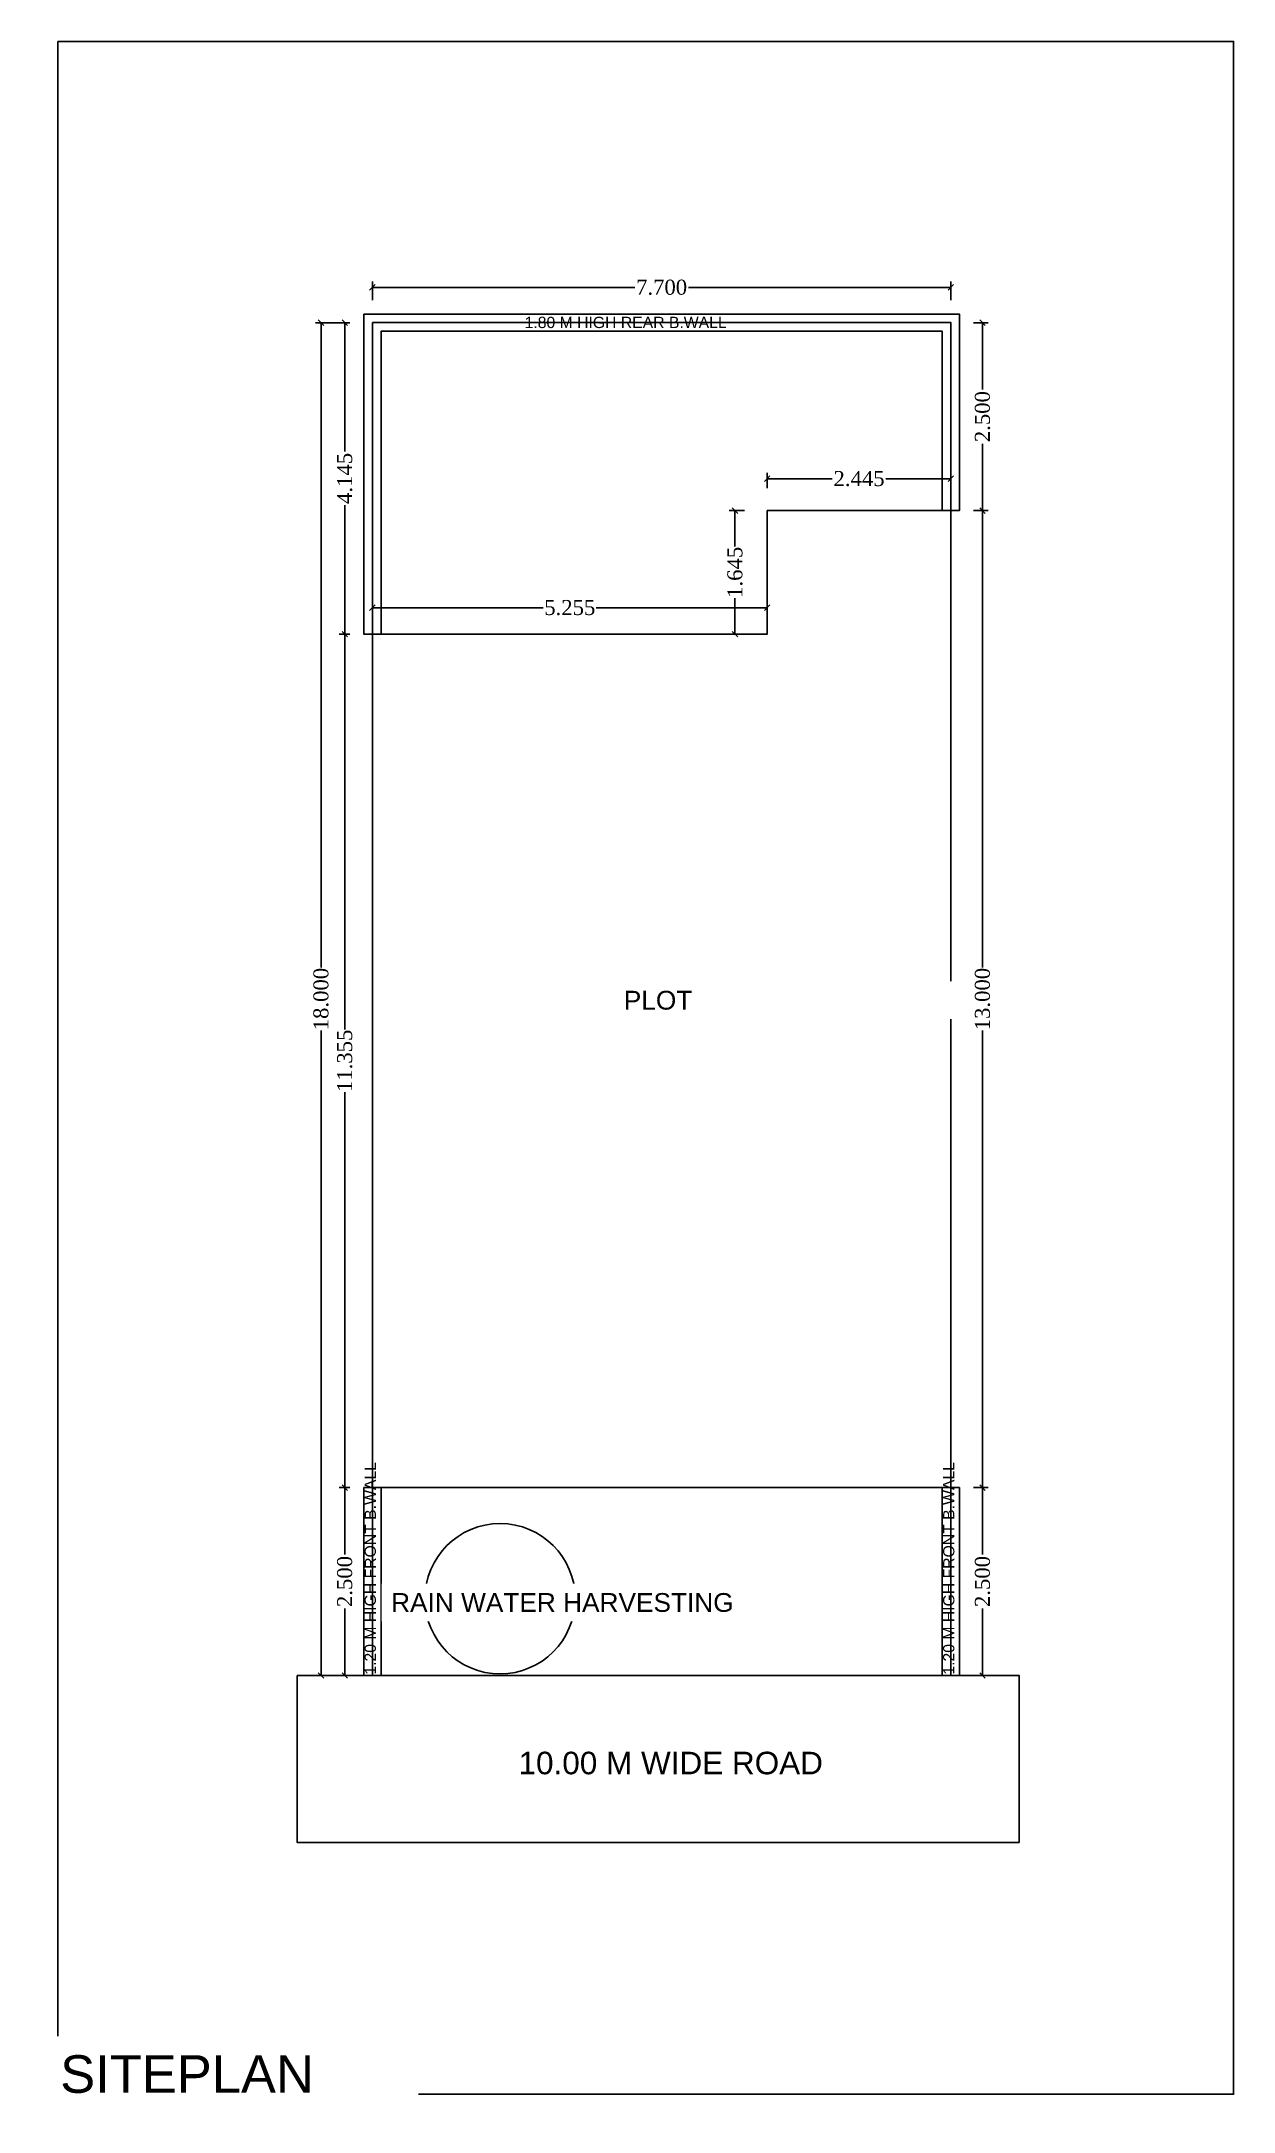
# Model space of a CAD drawing. Header units: metres. Extents: x 188.8 to 259.2, y 208.2 to 248.7.
# Drawn here: x 188.76 to 204.63, y 216.71 to 244.25 of the extents above; entities that cross this region are included whole.
import ezdxf

# ---------------------------------------------------------------- set-up
doc = ezdxf.new("R2010")
doc.units = ezdxf.units.M
doc.header["$LTSCALE"] = 2
doc.header["$MEASUREMENT"] = 0
for name, color, linetype in [('_BoundaryWall', 252, 'Continuous'), ('_Dimension', 87, 'Continuous'), ('_MainRoad', 20, 'Continuous'), ('_Plot', 7, 'Continuous'), ('_PropWork', 1, 'Continuous'), ('_SitePlan', 50, 'Continuous'), ('_SubStructure', 32, 'Continuous')]:
    doc.layers.add(name, color=color, linetype=linetype)
doc.styles.add('DRAWING', font='times.ttf', dxfattribs={"height": 0.2})
doc.styles.get("Standard").update_dxf_attribs({"font": 'arial.ttf'})
doc.dimstyles.new('DRAWING', dxfattribs={"dimtxt": 0.2, "dimasz": 0.076, "dimexe": 0.076, "dimexo": 0.3, "dimgap": 0.037, "dimtad": 0, "dimdec": 3, "dimzin": 0, "dimdsep": 46, "dimtxsty": 'DRAWING', "dimblk": 'ARCHTICK', "dimtsz": 0.037, "dimcen": 0.09, "dimclre": 256, "dimclrt": 256, "dimadec": 0, "dimazin": 0, "dimtfac": 1, "dimtdec": 3, "dimtix": 1, "dimtofl": 0, "dimtmove": 2, "dimatfit": 3, "dimfxl": 1, "dimtolj": 1, "dimtzin": 0, "dimarcsym": 0})

msp = doc.modelspace()

# ---------------------------------------------------------------- texts
at = {"layer": '_BoundaryWall', "ltscale": 0.01, "insert": (195.1914, 240.5895), "char_height": 0.15, "width": 3.00541, "attachment_point": 1}
msp.add_mtext('1.80 M HIGH REAR B.WALL', dxfattribs=at)
at = {"layer": '_BoundaryWall', "ltscale": 0.01, "char_height": 0.15, "width": 3.00541, "attachment_point": 1, "rotation": 90}
for insert in [(193.062, 222.5212), (200.762, 222.5212)]:
    msp.add_mtext('1.20 M HIGH FRONT B.WALL', dxfattribs=dict(at, insert=insert))

# ---------------------------------------------------------------- blocks, each defined once
blk = doc.blocks.new('*D52')
at = {"layer": '_Dimension', "linetype": 'ByBlock', "lineweight": -2, "ltscale": 0.01}
for p, q in [((193.165, 240.811), (193.165, 241.057)), ((200.865, 240.811), (200.865, 241.057))]:
    blk.add_line(p, q, dxfattribs=at)
at = {"layer": '_Dimension', "color": 0, "linetype": 'ByBlock', "lineweight": -2, "ltscale": 0.01}
for p, q in [((193.202, 241.018), (193.128, 240.944)), ((193.165, 240.981), (196.657, 240.981)), ((200.865, 240.981), (197.374, 240.981)), ((200.828, 240.944), (200.902, 241.018))]:
    blk.add_line(p, q, dxfattribs=at)
at = {"layer": 'Defpoints', "color": 0, "ltscale": 0.01}
for p in [(200.865, 240.981), (193.165, 240.511), (200.865, 240.511)]:
    blk.add_point(p, dxfattribs=at)
at = {"layer": '_Dimension', "ltscale": 0.01, "insert": (197.015, 240.981), "char_height": 0.2, "attachment_point": 5, "style": 'DRAWING'}
blk.add_mtext('\\A1;7.700', dxfattribs=at)
blk = doc.blocks.new('_ArchTick')
blk = doc.blocks.new('*D53')
at = {"layer": '_Dimension', "linetype": 'ByBlock', "lineweight": -2, "ltscale": 0.01}
for p, q in [((192.865, 240.511), (192.406, 240.511)), ((192.865, 222.511), (192.406, 222.511))]:
    blk.add_line(p, q, dxfattribs=at)
at = {"layer": '_Dimension', "color": 0, "linetype": 'ByBlock', "lineweight": -2, "ltscale": 0.01}
for p, q in [((192.519, 240.474), (192.445, 240.548)), ((192.482, 240.511), (192.482, 231.932)), ((192.482, 222.511), (192.482, 231.091)), ((192.445, 222.548), (192.519, 222.474))]:
    blk.add_line(p, q, dxfattribs=at)
at = {"layer": 'Defpoints', "color": 0, "ltscale": 0.01}
for p in [(193.165, 240.511), (192.482, 222.511), (193.165, 222.511)]:
    blk.add_point(p, dxfattribs=at)
at = {"layer": '_Dimension', "ltscale": 0.01, "insert": (192.482, 231.511), "char_height": 0.2, "attachment_point": 5, "rotation": 90, "style": 'DRAWING'}
blk.add_mtext('\\A1;18.000', dxfattribs=at)
blk = doc.blocks.new('*D54')
at = {"layer": '_Dimension', "linetype": 'ByBlock', "lineweight": -2, "ltscale": 0.01}
for p, q in [((192.865, 240.511), (192.722, 240.511)), ((192.865, 236.366), (192.722, 236.366))]:
    blk.add_line(p, q, dxfattribs=at)
at = {"layer": '_Dimension', "color": 0, "linetype": 'ByBlock', "lineweight": -2, "ltscale": 0.01}
for p, q in [((192.835, 240.474), (192.761, 240.548)), ((192.798, 240.511), (192.798, 238.796)), ((192.798, 236.366), (192.798, 238.082)), ((192.761, 236.403), (192.835, 236.329))]:
    blk.add_line(p, q, dxfattribs=at)
at = {"layer": 'Defpoints', "color": 0, "ltscale": 0.01}
for p in [(193.165, 240.511), (192.798, 236.366), (193.165, 236.366)]:
    blk.add_point(p, dxfattribs=at)
at = {"layer": '_Dimension', "ltscale": 0.01, "insert": (192.798, 238.439), "char_height": 0.2, "attachment_point": 5, "rotation": 90, "style": 'DRAWING'}
blk.add_mtext('\\A1;4.145', dxfattribs=at)
blk = doc.blocks.new('*D55')
at = {"layer": '_Dimension', "linetype": 'ByBlock', "lineweight": -2, "ltscale": 0.01}
for p, q in [((192.865, 236.366), (192.722, 236.366)), ((192.865, 225.011), (192.722, 225.011))]:
    blk.add_line(p, q, dxfattribs=at)
at = {"layer": '_Dimension', "color": 0, "linetype": 'ByBlock', "lineweight": -2, "ltscale": 0.01}
for p, q in [((192.835, 236.329), (192.761, 236.403)), ((192.798, 236.366), (192.798, 231.105)), ((192.798, 225.011), (192.798, 230.273)), ((192.761, 225.048), (192.835, 224.974))]:
    blk.add_line(p, q, dxfattribs=at)
at = {"layer": 'Defpoints', "color": 0, "ltscale": 0.01}
for p in [(193.165, 236.366), (192.798, 225.011), (193.165, 225.011)]:
    blk.add_point(p, dxfattribs=at)
at = {"layer": '_Dimension', "ltscale": 0.01, "insert": (192.798, 230.689), "char_height": 0.2, "attachment_point": 5, "rotation": 90, "style": 'DRAWING'}
blk.add_mtext('\\A1;11.355', dxfattribs=at)
blk = doc.blocks.new('*D56')
at = {"layer": '_Dimension', "linetype": 'ByBlock', "lineweight": -2, "ltscale": 0.01}
for p, q in [((192.865, 225.011), (192.722, 225.011)), ((192.865, 222.511), (192.722, 222.511))]:
    blk.add_line(p, q, dxfattribs=at)
at = {"layer": '_Dimension', "color": 0, "linetype": 'ByBlock', "lineweight": -2, "ltscale": 0.01}
for p, q in [((192.835, 224.974), (192.761, 225.048)), ((192.798, 225.011), (192.798, 224.122)), ((192.798, 222.511), (192.798, 223.401)), ((192.761, 222.548), (192.835, 222.474))]:
    blk.add_line(p, q, dxfattribs=at)
at = {"layer": 'Defpoints', "color": 0, "ltscale": 0.01}
for p in [(193.165, 225.011), (192.798, 222.511), (193.165, 222.511)]:
    blk.add_point(p, dxfattribs=at)
at = {"layer": '_Dimension', "ltscale": 0.01, "insert": (192.798, 223.761), "char_height": 0.2, "attachment_point": 5, "rotation": 90, "style": 'DRAWING'}
blk.add_mtext('\\A1;2.500', dxfattribs=at)
blk = doc.blocks.new('*D57')
at = {"layer": '_Dimension', "linetype": 'ByBlock', "lineweight": -2, "ltscale": 0.01}
for p, q in [((201.165, 225.011), (201.363, 225.011)), ((201.165, 222.511), (201.363, 222.511))]:
    blk.add_line(p, q, dxfattribs=at)
at = {"layer": '_Dimension', "color": 0, "linetype": 'ByBlock', "lineweight": -2, "ltscale": 0.01}
for p, q in [((201.324, 224.974), (201.25, 225.048)), ((201.287, 225.011), (201.287, 224.122)), ((201.287, 222.511), (201.287, 223.401)), ((201.25, 222.548), (201.324, 222.474))]:
    blk.add_line(p, q, dxfattribs=at)
at = {"layer": 'Defpoints', "color": 0, "ltscale": 0.01}
for p in [(200.865, 225.011), (201.287, 225.011), (200.865, 222.511)]:
    blk.add_point(p, dxfattribs=at)
at = {"layer": '_Dimension', "ltscale": 0.01, "insert": (201.287, 223.761), "char_height": 0.2, "attachment_point": 5, "rotation": 90, "style": 'DRAWING'}
blk.add_mtext('\\A1;2.500', dxfattribs=at)
blk = doc.blocks.new('*D58')
at = {"layer": '_Dimension', "linetype": 'ByBlock', "lineweight": -2, "ltscale": 0.01}
for p, q in [((201.165, 238.011), (201.363, 238.011)), ((201.165, 225.011), (201.363, 225.011))]:
    blk.add_line(p, q, dxfattribs=at)
at = {"layer": '_Dimension', "color": 0, "linetype": 'ByBlock', "lineweight": -2, "ltscale": 0.01}
for p, q in [((201.324, 237.974), (201.25, 238.048)), ((201.287, 238.011), (201.287, 231.932)), ((201.287, 225.011), (201.287, 231.091)), ((201.25, 225.048), (201.324, 224.974))]:
    blk.add_line(p, q, dxfattribs=at)
at = {"layer": 'Defpoints', "color": 0, "ltscale": 0.01}
for p in [(200.865, 238.011), (201.287, 238.011), (200.865, 225.011)]:
    blk.add_point(p, dxfattribs=at)
at = {"layer": '_Dimension', "ltscale": 0.01, "insert": (201.287, 231.511), "char_height": 0.2, "attachment_point": 5, "rotation": 90, "style": 'DRAWING'}
blk.add_mtext('\\A1;13.000', dxfattribs=at)
blk = doc.blocks.new('*D59')
at = {"layer": '_Dimension', "linetype": 'ByBlock', "lineweight": -2, "ltscale": 0.01}
for p, q in [((201.165, 240.511), (201.363, 240.511)), ((201.165, 238.011), (201.363, 238.011))]:
    blk.add_line(p, q, dxfattribs=at)
at = {"layer": '_Dimension', "color": 0, "linetype": 'ByBlock', "lineweight": -2, "ltscale": 0.01}
for p, q in [((201.324, 240.474), (201.25, 240.548)), ((201.287, 240.511), (201.287, 239.622)), ((201.287, 238.011), (201.287, 238.901)), ((201.25, 238.048), (201.324, 237.974))]:
    blk.add_line(p, q, dxfattribs=at)
at = {"layer": 'Defpoints', "color": 0, "ltscale": 0.01}
for p in [(200.865, 240.511), (201.287, 240.511), (200.865, 238.011)]:
    blk.add_point(p, dxfattribs=at)
at = {"layer": '_Dimension', "ltscale": 0.01, "insert": (201.287, 239.261), "char_height": 0.2, "attachment_point": 5, "rotation": 90, "style": 'DRAWING'}
blk.add_mtext('\\A1;2.500', dxfattribs=at)
blk = doc.blocks.new('*D60')
at = {"layer": '_Dimension', "color": 0, "linetype": 'ByBlock', "lineweight": -2, "ltscale": 0.01}
for p, q in [((193.202, 236.756), (193.128, 236.682)), ((193.165, 236.719), (195.44, 236.719)), ((198.42, 236.719), (196.145, 236.719)), ((198.383, 236.682), (198.457, 236.756))]:
    blk.add_line(p, q, dxfattribs=at)
at = {"layer": '_Dimension', "linetype": 'ByBlock', "lineweight": -2, "ltscale": 0.01}
for p, q in [((193.165, 236.666), (193.165, 236.795)), ((198.42, 236.666), (198.42, 236.795))]:
    blk.add_line(p, q, dxfattribs=at)
at = {"layer": 'Defpoints', "color": 0, "ltscale": 0.01}
for p in [(198.42, 236.719), (193.165, 236.366), (198.42, 236.366)]:
    blk.add_point(p, dxfattribs=at)
at = {"layer": '_Dimension', "ltscale": 0.01, "insert": (195.793, 236.719), "char_height": 0.2, "attachment_point": 5, "style": 'DRAWING'}
blk.add_mtext('\\A1;5.255', dxfattribs=at)
blk = doc.blocks.new('*D61')
at = {"layer": '_Dimension', "linetype": 'ByBlock', "lineweight": -2, "ltscale": 0.01}
for p, q in [((198.12, 238.011), (197.916, 238.011)), ((198.12, 236.366), (197.916, 236.366))]:
    blk.add_line(p, q, dxfattribs=at)
at = {"layer": '_Dimension', "color": 0, "linetype": 'ByBlock', "lineweight": -2, "ltscale": 0.01}
for p, q in [((198.029, 237.974), (197.955, 238.048)), ((197.992, 238.011), (197.992, 237.531)), ((197.992, 236.366), (197.992, 236.847)), ((197.955, 236.403), (198.029, 236.329))]:
    blk.add_line(p, q, dxfattribs=at)
at = {"layer": 'Defpoints', "color": 0, "ltscale": 0.01}
for p in [(198.42, 238.011), (197.992, 236.366), (198.42, 236.366)]:
    blk.add_point(p, dxfattribs=at)
at = {"layer": '_Dimension', "ltscale": 0.01, "insert": (197.992, 237.189), "char_height": 0.2, "attachment_point": 5, "rotation": 90, "style": 'DRAWING'}
blk.add_mtext('\\A1;1.645', dxfattribs=at)
blk = doc.blocks.new('*D62')
at = {"layer": '_Dimension', "color": 0, "linetype": 'ByBlock', "lineweight": -2, "ltscale": 0.01}
for p, q in [((198.457, 238.472), (198.383, 238.398)), ((198.42, 238.435), (199.286, 238.435)), ((200.865, 238.435), (199.999, 238.435)), ((200.828, 238.398), (200.902, 238.472))]:
    blk.add_line(p, q, dxfattribs=at)
at = {"layer": '_Dimension', "linetype": 'ByBlock', "lineweight": -2, "ltscale": 0.01}
for p, q in [((198.42, 238.311), (198.42, 238.511)), ((200.865, 238.311), (200.865, 238.511))]:
    blk.add_line(p, q, dxfattribs=at)
at = {"layer": 'Defpoints', "color": 0, "ltscale": 0.01}
for p in [(200.865, 238.435), (198.42, 238.011), (200.865, 238.011)]:
    blk.add_point(p, dxfattribs=at)
at = {"layer": '_Dimension', "ltscale": 0.01, "insert": (199.643, 238.435), "char_height": 0.2, "attachment_point": 5, "style": 'DRAWING'}
blk.add_mtext('\\A1;2.445', dxfattribs=at)

# ---------------------------------------------------------------- dimensions: what is measured, and where the dimension line sits
at = {"layer": '_Dimension', "ltscale": 0.01}
for base, p1, p2, picture, middle in [((200.8653, 240.9811), (193.1653, 240.5115), (200.8653, 240.5115), '*D52', (197.0153, 240.9811)), ((200.8653, 238.4347), (198.4203, 238.0115), (200.8653, 238.0115), '*D62', (199.6428, 238.4347)), ((198.4203, 236.7191), (193.1653, 236.3665), (198.4203, 236.3665), '*D60', (195.7928, 236.7191))]:
    dim = msp.add_linear_dim(base=base, p1=p1, p2=p2, dimstyle='DRAWING', dxfattribs=at)
    dim.commit()
    dim.dimension.update_dxf_attribs({"geometry": picture, "text_midpoint": middle})
for base, p1, p2, picture, middle in [((192.4819, 222.5115), (193.1653, 240.5115), (193.1653, 222.5115), '*D53', (192.4819, 231.5115)), ((192.7978, 236.3665), (193.1653, 240.5115), (193.1653, 236.3665), '*D54', (192.7978, 238.439)), ((201.2866, 240.5115), (200.8653, 238.0115), (200.8653, 240.5115), '*D59', (201.2866, 239.2615)), ((197.9925, 236.3665), (198.4203, 238.0115), (198.4203, 236.3665), '*D61', (197.9925, 237.189)), ((192.7978, 225.0115), (193.1653, 236.3665), (193.1653, 225.0115), '*D55', (192.7978, 230.689)), ((192.7978, 222.5115), (193.1653, 225.0115), (193.1653, 222.5115), '*D56', (192.7978, 223.7615)), ((201.2866, 225.0115), (200.8653, 222.5115), (200.8653, 225.0115), '*D57', (201.2866, 223.7615))]:
    dim = msp.add_linear_dim(base=base, p1=p1, p2=p2, angle=90, dimstyle='DRAWING', dxfattribs=at)
    dim.commit()
    dim.dimension.update_dxf_attribs({"geometry": picture, "text_midpoint": middle})

# ---------------------------------------------------------------- linework, layer by layer
at = {"ltscale": 0.01}
for p, q in [((193.0503, 240.6265), (200.9803, 240.6265)), ((193.0503, 236.3665), (193.0503, 240.6265)), ((193.1653, 240.5115), (200.8653, 240.5115)), ((193.1653, 236.3665), (193.1653, 240.5115)), ((200.8653, 238.0115), (200.8653, 240.5115)), ((200.9803, 238.0115), (200.9803, 240.6265)), ((193.2803, 240.3965), (200.7503, 240.3965)), ((193.2803, 236.3665), (193.2803, 240.3965)), ((200.7503, 238.0115), (200.7503, 240.3965)), ((200.8653, 238.0115), (200.9803, 238.0115)), ((193.1653, 236.3665), (193.0503, 236.3665)), ((193.0503, 222.5115), (193.0503, 225.0115)), ((193.1653, 225.0115), (193.0503, 225.0115)), ((193.2803, 222.5115), (193.2803, 225.0115)), ((200.7503, 222.5115), (200.7503, 225.0115)), ((200.8653, 225.0115), (200.9803, 225.0115)), ((200.8653, 222.5115), (200.8653, 225.0115)), ((200.9803, 222.5115), (200.9803, 225.0115)), ((193.0503, 222.5115), (193.2803, 222.5115)), ((200.7503, 222.5115), (200.9803, 222.5115))]:
    msp.add_line(p, q, dxfattribs=at)
at = {"layer": '_BoundaryWall', "ltscale": 0.01}
for points in [[(193.0503, 240.6265), (193.0503, 236.3665), (193.2803, 236.3665), (193.2803, 240.3965), (200.7503, 240.3965), (200.7503, 238.0115), (200.9803, 238.0115), (200.9803, 240.6265)], [(193.0503, 225.0115), (193.2803, 225.0115), (193.2803, 222.5115), (193.0503, 222.5115)], [(200.7503, 225.0115), (200.9803, 225.0115), (200.9803, 222.5115), (200.7503, 222.5115)]]:
    msp.add_lwpolyline(points, close=True, dxfattribs=at)
at = {"layer": '_MainRoad', "ltscale": 0.01}
msp.add_lwpolyline([(192.1628, 222.5115), (201.7729, 222.5115), (201.7729, 220.2896), (192.1628, 220.2896)], close=True, dxfattribs=at)
at = {"layer": '_Plot', "ltscale": 0.01}
msp.add_lwpolyline([(193.1653, 240.5115), (200.8653, 240.5115), (200.8653, 222.5115), (193.1653, 222.5115)], close=True, dxfattribs=at)
at = {"layer": '_PropWork', "ltscale": 0.01}
msp.add_lwpolyline([(200.8653, 238.0115), (198.4203, 238.0115), (198.4203, 236.3665), (193.1653, 236.3665), (193.1653, 225.0115), (200.8653, 225.0115)], close=True, dxfattribs=at)
at = {"layer": '_SubStructure', "ltscale": 0.6}
msp.add_circle((194.8649, 223.5318), 1, dxfattribs=at)

msp.set_redraw_order([(e.dxf.handle, doc.entitydb.next_handle()) for e in msp.query("TEXT MTEXT ATTDEF DIMENSION ARC_DIMENSION")])  # texts and dimensions are drawn at this point

# ---------------------------------------------------------------- next in the draw order: texts
at = {"insert": (196.5121, 231.6208), "char_height": 0.25, "width": 4.517248, "attachment_point": 1, "bg_fill": 2}
msp.add_mtext('PLOT ', dxfattribs=at)
at = {"layer": '_MainRoad', "insert": (195.1106, 221.496), "char_height": 0.3, "width": 4.517248, "attachment_point": 1, "bg_fill": 2}
msp.add_mtext('10.00 M WIDE ROAD', dxfattribs=at)
at = {"layer": '_SubStructure', "ltscale": 0.6, "insert": (193.4147, 223.6069), "char_height": 0.25, "width": 4.517248, "attachment_point": 1, "bg_fill": 2}
msp.add_mtext('RAIN WATER HARVESTING', dxfattribs=at)

# ---------------------------------------------------------------- next in the draw order: linework, layer by layer
at = {"layer": '_SitePlan', "lineweight": -3}
msp.add_lwpolyline([(188.9763, 244.2539), (204.6291, 244.2539), (204.6291, 216.9391), (188.9763, 216.9391)], close=True, dxfattribs=at)

# ---------------------------------------------------------------- next in the draw order: dimensions: what is measured, and where the dimension line sits
at = {"layer": '_Dimension', "ltscale": 0.01}
dim = msp.add_linear_dim(base=(201.2866, 238.0115), p1=(200.8653, 225.0115), p2=(200.8653, 238.0115), angle=90, dimstyle='DRAWING', dxfattribs=at)
dim.commit()
dim.dimension.update_dxf_attribs({"geometry": '*D58', "text_midpoint": (201.2866, 231.5115)})

# ---------------------------------------------------------------- next in the draw order: texts
at = {"layer": '_SitePlan', "lineweight": -3, "insert": (189.0094, 217.4575), "char_height": 0.5, "width": 4.517248, "attachment_point": 1, "bg_fill": 2}
msp.add_mtext('SITEPLAN', dxfattribs=at)

doc.saveas('drawing.dxf')
